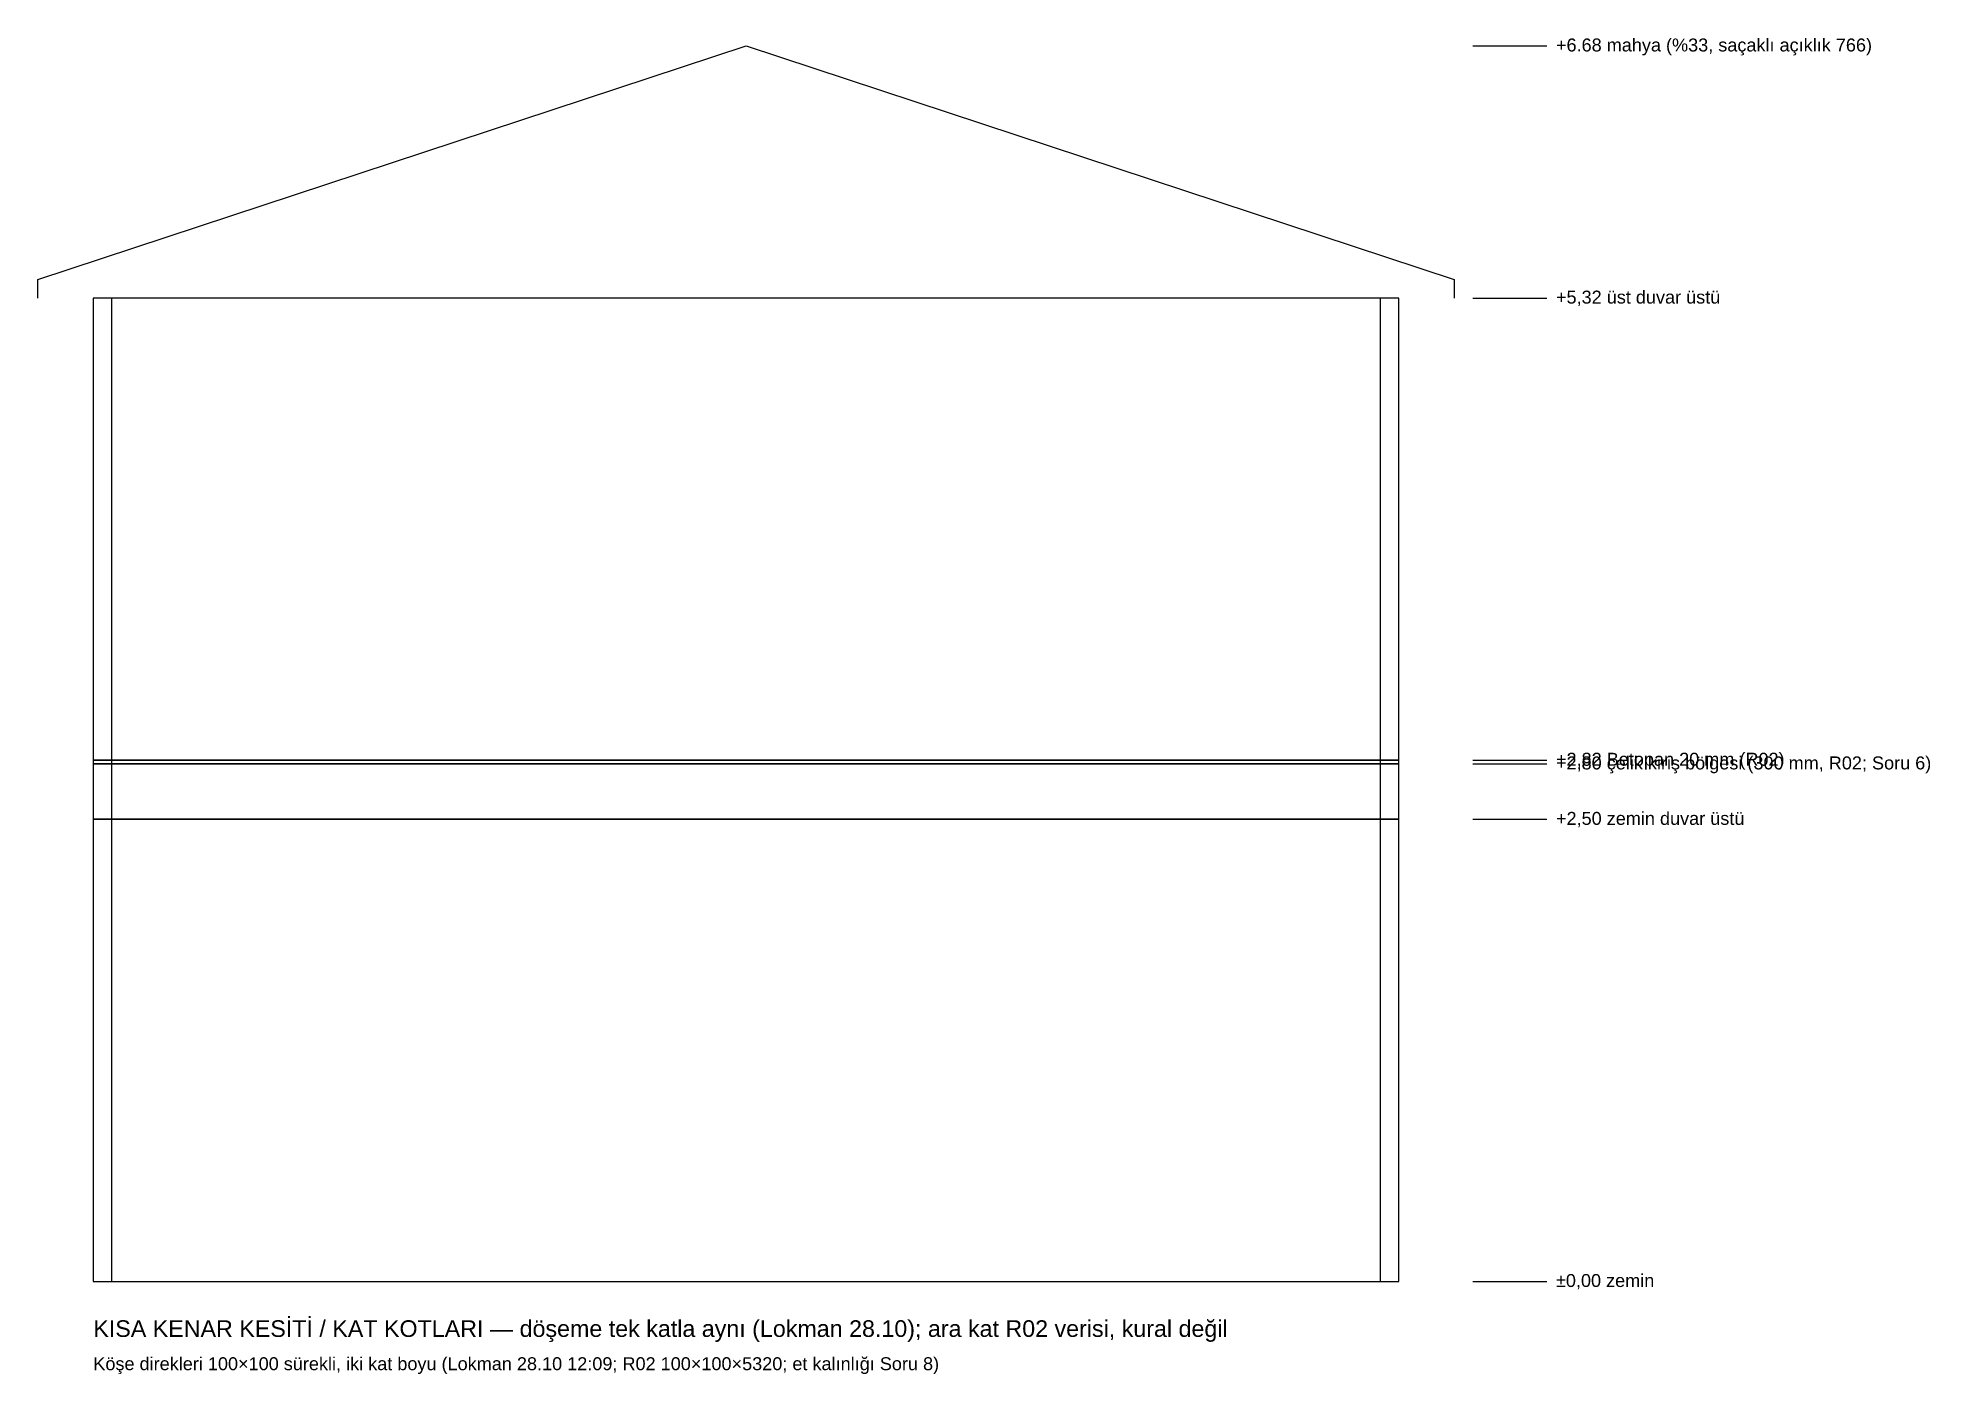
# Model space of a CAD drawing. Header units: centimetres. Extents: x -71 to 5571, y -2315 to 960.
# Drawn here: x -30 to 993, y -950 to -227 of the extents above; entities that cross this region are included whole.
import ezdxf

# ---------------------------------------------------------------- set-up
doc = ezdxf.new("R2010")
doc.units = ezdxf.units.CM
for name, color, linetype in [('CIFT_KAT_NOT', 1, 'Continuous'), ('KESIT', 7, 'Continuous'), ('KESIT_BETOPAN', 3, 'Continuous'), ('KESIT_CATI', 1, 'Continuous'), ('KESIT_KIRIS', 30, 'Continuous'), ('KOSE_SUREKLI_100', 6, 'Continuous')]:
    doc.layers.add(name, color=color, linetype=linetype)
doc.styles.add('ARIAL_TR', font='arial.ttf')

msp = doc.modelspace()

# ---------------------------------------------------------------- texts
at = {"layer": 'CIFT_KAT_NOT', "style": 'ARIAL_TR'}
msp.add_text('KISA KENAR KESİTİ / KAT KOTLARI — döşeme tek katla aynı (Lokman 28.10); ara kat R02 verisi, kural değil', height=9, dxfattribs=at).set_placement((0, -930))
at = {"layer": 'KESIT', "style": 'ARIAL_TR'}
for s, p in [('+6.68 mahya (%33, saçaklı açıklık 766)', (791, -234.61)), ('+5,32 üst duvar üstü', (791, -371)), ('+2,82 Betopan 20 mm (R02)', (791, -621)), ('+2,80 çelik kiriş bölgesi (300 mm, R02; Soru 6)', (791, -623)), ('+2,50 zemin duvar üstü', (791, -653)), ('±0,00 zemin', (791, -903))]:
    msp.add_text(s, height=7, dxfattribs=at).set_placement(p)
at = {"layer": 'KOSE_SUREKLI_100', "style": 'ARIAL_TR'}
msp.add_text('Köşe direkleri 100×100 sürekli, iki kat boyu (Lokman 28.10 12:09; R02 100×100×5320; et kalınlığı Soru 8)', height=7, dxfattribs=at).set_placement((0, -948))

# ---------------------------------------------------------------- linework, layer by layer
at = {"layer": 'KESIT'}
for p, q in [((746, -231.61), (786, -231.61)), ((746, -368), (786, -368)), ((746, -618), (786, -618)), ((746, -620), (786, -620)), ((746, -650), (786, -650)), ((746, -900), (786, -900))]:
    msp.add_line(p, q, dxfattribs=at)
for points in [[(0, -618), (706, -618), (706, -368), (0, -368), (0, -618)], [(0, -900), (706, -900), (706, -650), (0, -650), (0, -900)]]:
    msp.add_lwpolyline(points, dxfattribs=at)
at = {"layer": 'KESIT_BETOPAN'}
msp.add_lwpolyline([(0, -620), (706, -620), (706, -618), (0, -618), (0, -620)], dxfattribs=at)
at = {"layer": 'KESIT_CATI'}
msp.add_lwpolyline([(-30, -368), (-30, -358), (353, -231.61), (736, -358), (736, -368)], dxfattribs=at)
at = {"layer": 'KESIT_KIRIS'}
msp.add_lwpolyline([(0, -650), (706, -650), (706, -620), (0, -620), (0, -650)], dxfattribs=at)
at = {"layer": 'KOSE_SUREKLI_100'}
for points in [[(0, -900), (10, -900), (10, -368), (0, -368), (0, -900)], [(696, -900), (706, -900), (706, -368), (696, -368), (696, -900)]]:
    msp.add_lwpolyline(points, dxfattribs=at)

msp.set_redraw_order([(e.dxf.handle, doc.entitydb.next_handle()) for e in msp.query("TEXT MTEXT ATTDEF DIMENSION ARC_DIMENSION")])  # texts and dimensions are drawn at this point

doc.saveas('drawing.dxf')
